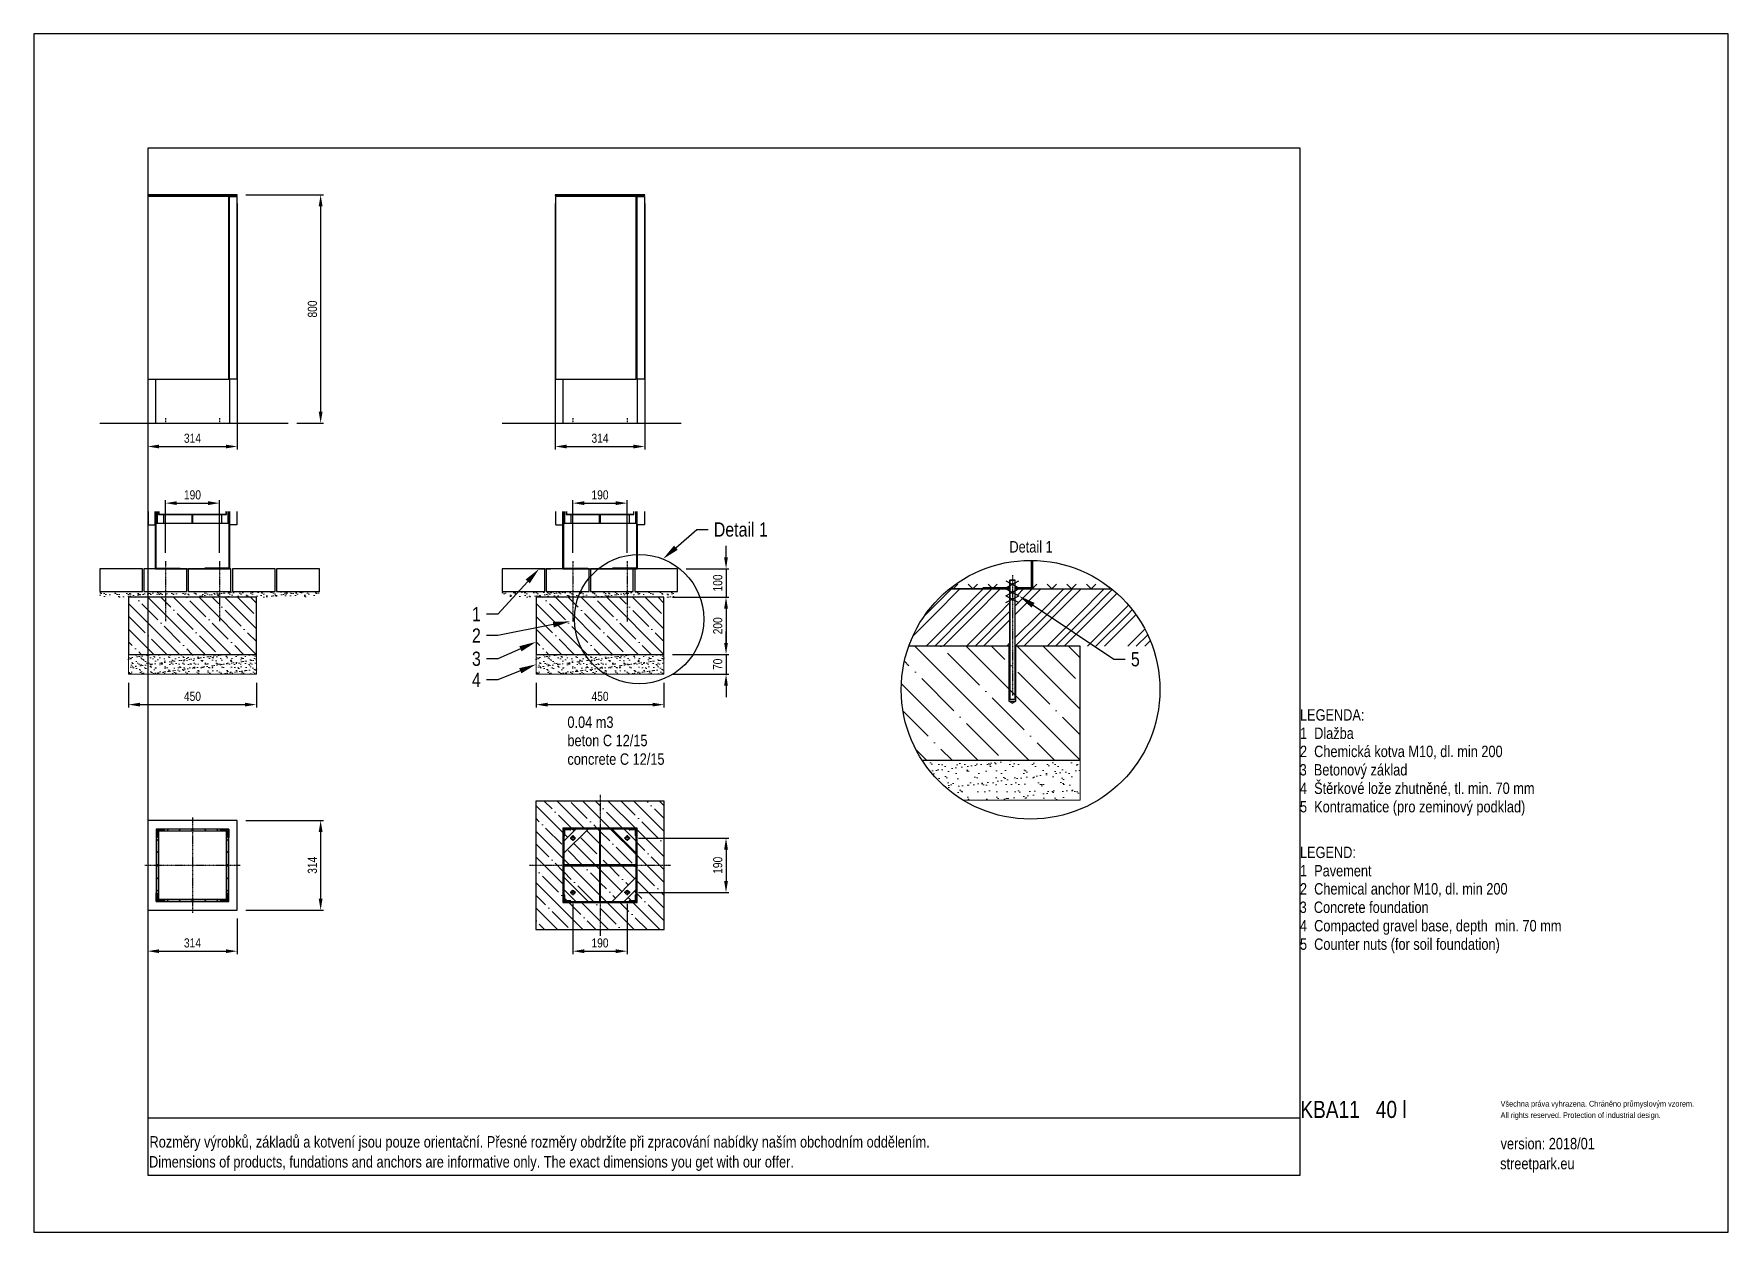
# Model space of a CAD drawing. Header units: millimetres. Extents: x 5064 to 11004, y 3085 to 7285.
import ezdxf
from ezdxf import colors
from ezdxf.entities.mleader import LeaderData, LeaderLine
from ezdxf.lldxf.tags import DXFTag
from ezdxf.math import Vec2, Vec3

# ---------------------------------------------------------------- set-up
doc = ezdxf.new("R2010")
doc.units = ezdxf.units.MM
doc.header["$LTSCALE"] = 0.3
doc.linetypes.add('DashDot', pattern=[15, 9, -3, 0, -3])
doc.layers.add('Nekreslit', color=6, linetype='Continuous', plot=False)
doc.layers.add('SRAFY', color=251, linetype='Continuous', lineweight=13)
doc.styles.add('SEACAD_Arial', font='arial.ttf', dxfattribs={"width": 0.8})
tags = doc.linetypes.add('HIDDEN2', pattern=[4.7625, 3.175, -1.5875]).pattern_tags.tags
tags[6:7] = [DXFTag(74, 4), DXFTag(75, 0), DXFTag(340, '0'), DXFTag(46, 0.0), DXFTag(50, 0.0), DXFTag(44, 0.0), DXFTag(45, 0.0)]
tags[4:5] = [DXFTag(74, 4), DXFTag(75, 0), DXFTag(340, '0'), DXFTag(46, 0.0), DXFTag(50, 0.0), DXFTag(44, 0.0), DXFTag(45, 0.0)]
doc.dimstyles.new('ISO-25', dxfattribs={"dimtxt": 1.6, "dimasz": 2, "dimexe": 0.5, "dimexo": 1.5, "dimtad": 1, "dimdec": 0, "dimtxsty": 'SEACAD_Arial', "dimcen": 2, "dimadec": 0, "dimazin": 0, "dimtfac": 1, "dimtdec": 0, "dimtmove": 0, "dimatfit": 3, "dimfxl": 1, "dimarcsym": 0})

msp = doc.modelspace()

# ---------------------------------------------------------------- texts
at = {"style": 'SEACAD_Arial', "width": 0.8}
for s, height, p in [('0.04 m3', 40, (6935, 4852.7)), ('LEGENDA:', 40, (9503.3, 4878.1)), ('beton C 12/15', 40, (6935, 4788.5)), ('1  Dlažba', 40, (9503.3, 4813.8)), ('concrete C 12/15', 40, (6935, 4723.3)), ('2  Chemická kotva M10, dl. min 200', 40, (9503.3, 4750.3)), ('3  Betonový základ', 40, (9502.2, 4685.8)), ('4  Štěrkové lože zhutněné, tl. min. 70 mm', 40, (9503.3, 4621.1)), ('5  Kontramatice (pro zeminový podklad)', 40, (9503.3, 4556.5)), ('LEGEND:', 40, (9503.3, 4396.4)), ('1  Pavement', 40, (9503.3, 4332.1)), ('2  Chemical anchor M10, dl. min 200', 40, (9503.3, 4268.6)), ('3  Concrete foundation', 40, (9502.2, 4204)), ('4  Compacted gravel base, depth  min. 70 mm', 40, (9503.3, 4139.3)), ('5  Counter nuts (for soil foundation)', 40, (9503.3, 4074.7)), ('KBA11   40 l', 60, (9504.4, 3485.3)), ('Všechna práva vyhrazena. Chráněno průmyslovým vzorem.', 20, (10206.7, 3525.3)), ('All rights reserved. Protection of industrial design.', 20, (10206.7, 3485.3)), ('Rozměry výrobků, základů a kotvení jsou pouze orientační. Přesné rozměry obdržíte při zpracování nabídky naším obchodním oddělením.', 39.9982, (5469.8, 3381.6)), ('version: 2018/01', 40, (10206.7, 3375.5)), ('Dimensions of products, fundations and anchors are informative only. The exact dimensions you get with our offer.', 39.9982, (5468.2, 3311.7)), ('streetpark.eu', 40, (10205.1, 3305.6))]:
    msp.add_text(s, height=height, dxfattribs=at).set_placement(p)
at = {"insert": (8484.7, 5507.4), "char_height": 40, "attachment_point": 1, "style": 'SEACAD_Arial'}
msp.add_mtext_dynamic_manual_height_columns('Detail 1', width=226.121, gutter_width=200, heights=[0], dxfattribs=at)

# ---------------------------------------------------------------- blocks, each defined once
blk = doc.blocks.new('*D135')
at = {"color": 0, "lineweight": -2, "transparency": 16777216}
for p, q in [((6825.3, 5010.5), (6825.3, 4924.1)), ((7273.4, 5010.5), (7273.4, 4924.1)), ((6865.3, 4934.1), (7233.4, 4934.1))]:
    blk.add_line(p, q, dxfattribs=at)
at = {"color": 0, "transparency": 16777216}
for points in [[(6865.3, 4940.8), (6865.3, 4927.5), (6825.3, 4934.1)], [(7233.4, 4940.8), (7233.4, 4927.5), (7273.4, 4934.1)]]:
    blk.add_solid(points, dxfattribs=at)
at = {"layer": 'Defpoints', "color": 0, "transparency": 16777216}
for p in [(6825.3, 5040.5), (7273.4, 5040.5), (7273.4, 4934.1)]:
    blk.add_point(p, dxfattribs=at)
at = {"color": 0, "transparency": 16777216, "insert": (7049.4, 4963), "char_height": 32, "attachment_point": 5, "style": 'SEACAD_Arial'}
blk.add_mtext('450', dxfattribs=at)
blk = doc.blocks.new('*D163')
at = {"color": 0, "lineweight": -2, "transparency": 16777216}
for p, q in [((5525.4, 5466.7), (5525.4, 5650.5)), ((5715.4, 5466.7), (5715.4, 5650.5)), ((5565.4, 5640.5), (5675.4, 5640.5))]:
    blk.add_line(p, q, dxfattribs=at)
at = {"color": 0, "transparency": 16777216}
for points in [[(5565.4, 5647.1), (5565.4, 5633.8), (5525.4, 5640.5)], [(5675.4, 5647.1), (5675.4, 5633.8), (5715.4, 5640.5)]]:
    blk.add_solid(points, dxfattribs=at)
at = {"layer": 'Defpoints', "color": 0, "transparency": 16777216}
for p in [(5715.4, 5640.5), (5525.4, 5436.7), (5715.4, 5436.7)]:
    blk.add_point(p, dxfattribs=at)
at = {"color": 0, "transparency": 16777216, "insert": (5620.4, 5669.3), "char_height": 32, "attachment_point": 5, "style": 'SEACAD_Arial'}
blk.add_mtext('190', dxfattribs=at)
blk = doc.blocks.new('*D165')
at = {"color": 0, "lineweight": -2, "transparency": 16777216}
for p, q in [((6954.3, 5466.8), (6954.3, 5650.5)), ((7144.3, 5466.8), (7144.3, 5650.5)), ((6994.3, 5640.5), (7104.3, 5640.5))]:
    blk.add_line(p, q, dxfattribs=at)
at = {"color": 0, "transparency": 16777216}
for points in [[(6994.3, 5647.1), (6994.3, 5633.8), (6954.3, 5640.5)], [(7104.3, 5647.1), (7104.3, 5633.8), (7144.3, 5640.5)]]:
    blk.add_solid(points, dxfattribs=at)
at = {"layer": 'Defpoints', "color": 0, "transparency": 16777216}
for p in [(7144.3, 5640.5), (6954.3, 5436.8), (7144.3, 5436.8)]:
    blk.add_point(p, dxfattribs=at)
at = {"color": 0, "transparency": 16777216, "insert": (7049.3, 5669.3), "char_height": 32, "attachment_point": 5, "style": 'SEACAD_Arial'}
blk.add_mtext('190', dxfattribs=at)
blk = doc.blocks.new('*D166')
at = {"color": 0, "lineweight": -2, "transparency": 16777216}
for p, q in [((7491.1, 5450.7), (7491.1, 5490.7)), ((7350.8, 5410.7), (7501.1, 5410.7)), ((7491.1, 5410.7), (7491.1, 5310.5)), ((7303.4, 5310.5), (7501.1, 5310.5)), ((7491.1, 5270.5), (7491.1, 5230.5))]:
    blk.add_line(p, q, dxfattribs=at)
at = {"color": 0, "transparency": 16777216}
for points in [[(7484.4, 5450.7), (7497.7, 5450.7), (7491.1, 5410.7)], [(7484.4, 5270.5), (7497.7, 5270.5), (7491.1, 5310.5)]]:
    blk.add_solid(points, dxfattribs=at)
at = {"layer": 'Defpoints', "color": 0, "transparency": 16777216}
for p in [(7320.8, 5410.7), (7273.4, 5310.5), (7491.1, 5310.5)]:
    blk.add_point(p, dxfattribs=at)
at = {"color": 0, "transparency": 16777216, "insert": (7462.2, 5360.6), "char_height": 32, "attachment_point": 5, "rotation": 90, "style": 'SEACAD_Arial'}
blk.add_mtext('100', dxfattribs=at)
blk = doc.blocks.new('*D167')
at = {"color": 0, "lineweight": -2, "transparency": 16777216}
for p, q in [((7303.4, 5310.5), (7501.1, 5310.5)), ((7491.1, 5270.5), (7491.1, 5150.5)), ((7303.4, 5110.5), (7501.1, 5110.5))]:
    blk.add_line(p, q, dxfattribs=at)
at = {"color": 0, "transparency": 16777216}
for points in [[(7484.4, 5270.5), (7497.7, 5270.5), (7491.1, 5310.5)], [(7484.4, 5150.5), (7497.7, 5150.5), (7491.1, 5110.5)]]:
    blk.add_solid(points, dxfattribs=at)
at = {"layer": 'Defpoints', "color": 0, "transparency": 16777216}
for p in [(7273.4, 5310.5), (7273.4, 5110.5), (7491.1, 5110.5)]:
    blk.add_point(p, dxfattribs=at)
at = {"color": 0, "transparency": 16777216, "insert": (7462.2, 5210.5), "char_height": 32, "attachment_point": 5, "rotation": 90, "style": 'SEACAD_Arial'}
blk.add_mtext('200', dxfattribs=at)
blk = doc.blocks.new('*D168')
at = {"color": 0, "lineweight": -2, "transparency": 16777216}
for p, q in [((7491.1, 5150.5), (7491.1, 5190.5)), ((7303.4, 5110.5), (7501.1, 5110.5)), ((7491.1, 5110.5), (7491.1, 5040.5)), ((7303.4, 5040.5), (7501.1, 5040.5)), ((7491.1, 5000.5), (7491.1, 4960.5))]:
    blk.add_line(p, q, dxfattribs=at)
at = {"color": 0, "transparency": 16777216}
for points in [[(7484.4, 5150.5), (7497.7, 5150.5), (7491.1, 5110.5)], [(7484.4, 5000.5), (7497.7, 5000.5), (7491.1, 5040.5)]]:
    blk.add_solid(points, dxfattribs=at)
at = {"layer": 'Defpoints', "color": 0, "transparency": 16777216}
for p in [(7273.4, 5110.5), (7273.4, 5040.5), (7491.1, 5040.5)]:
    blk.add_point(p, dxfattribs=at)
at = {"color": 0, "transparency": 16777216, "insert": (7462.2, 5075.5), "char_height": 32, "attachment_point": 5, "rotation": 90, "style": 'SEACAD_Arial'}
blk.add_mtext('70', dxfattribs=at)
blk = doc.blocks.new('*D173')
at = {"color": 0, "lineweight": -2, "transparency": 16777216}
for p, q in [((5396.4, 5010.6), (5396.4, 4924.2)), ((5844.5, 5010.6), (5844.5, 4924.2)), ((5436.4, 4934.2), (5804.5, 4934.2))]:
    blk.add_line(p, q, dxfattribs=at)
at = {"color": 0, "transparency": 16777216}
for points in [[(5436.4, 4940.9), (5436.4, 4927.6), (5396.4, 4934.2)], [(5804.5, 4940.9), (5804.5, 4927.6), (5844.5, 4934.2)]]:
    blk.add_solid(points, dxfattribs=at)
at = {"layer": 'Defpoints', "color": 0, "transparency": 16777216}
for p in [(5396.4, 5040.6), (5844.5, 5040.6), (5844.5, 4934.2)]:
    blk.add_point(p, dxfattribs=at)
at = {"color": 0, "transparency": 16777216, "insert": (5620.4, 4963.1), "char_height": 32, "attachment_point": 5, "style": 'SEACAD_Arial'}
blk.add_mtext('450', dxfattribs=at)
blk = doc.blocks.new('L 30x30x3')
for p, q in [((30, 0), (0, 0)), ((0, 0), (0, -30)), ((30, -1), (30, 0)), ((0, -30), (1, -30)), ((3, -5), (3, -28)), ((28, -3), (5, -3))]:
    blk.add_line(p, q)
for centre, start, end in [((1, -28), 270, 0), ((5, -5), 90, 180), ((28, -1), 270, 0)]:
    blk.add_arc(centre, 2, start, end)
blk = doc.blocks.new('L 25x25x3')
for p, q in [((25, 0), (0, 0)), ((0, 0), (0, -25)), ((25, -1), (25, 0)), ((0, -25), (1, -25)), ((3, -6.5), (3, -23)), ((23, -3), (6.5, -3))]:
    blk.add_line(p, q)
for centre, radius, start, end in [((1, -23), 2, 270, 0), ((6.5, -6.5), 3.5, 90, 180), ((23, -1), 2, 270, 0)]:
    blk.add_arc(centre, radius, start, end)
blk = doc.blocks.new('*D200')
at = {"color": 0, "lineweight": -2, "transparency": 16777216}
for p, q in [((5463.4, 6689.8), (5463.4, 5829)), ((5777.4, 6690.9), (5777.4, 5829)), ((5503.4, 5839), (5737.4, 5839))]:
    blk.add_line(p, q, dxfattribs=at)
at = {"color": 0, "transparency": 16777216}
for points in [[(5503.4, 5845.6), (5503.4, 5832.3), (5463.4, 5839)], [(5737.4, 5845.6), (5737.4, 5832.3), (5777.4, 5839)]]:
    blk.add_solid(points, dxfattribs=at)
at = {"layer": 'Defpoints', "color": 0, "transparency": 16777216}
for p in [(5463.4, 6719.8), (5777.4, 6720.9), (5777.4, 5839)]:
    blk.add_point(p, dxfattribs=at)
at = {"color": 0, "transparency": 16777216, "insert": (5620.4, 5867.8), "char_height": 32, "attachment_point": 5, "style": 'SEACAD_Arial'}
blk.add_mtext('314', dxfattribs=at)
blk = doc.blocks.new('*D201')
at = {"color": 0, "lineweight": -2, "transparency": 16777216}
for p, q in [((5807.4, 6720.9), (6079.8, 6720.9)), ((6069.8, 6680.9), (6069.8, 5960.9)), ((5986, 5920.9), (6079.8, 5920.9))]:
    blk.add_line(p, q, dxfattribs=at)
at = {"color": 0, "transparency": 16777216}
for points in [[(6063.1, 6680.9), (6076.5, 6680.9), (6069.8, 6720.9)], [(6063.1, 5960.9), (6076.5, 5960.9), (6069.8, 5920.9)]]:
    blk.add_solid(points, dxfattribs=at)
at = {"layer": 'Defpoints', "color": 0, "transparency": 16777216}
for p in [(5777.4, 6720.9), (5956, 5920.9), (6069.8, 5920.9)]:
    blk.add_point(p, dxfattribs=at)
at = {"color": 0, "transparency": 16777216, "insert": (6041, 6320.9), "char_height": 32, "attachment_point": 5, "rotation": 90, "style": 'SEACAD_Arial'}
blk.add_mtext('800', dxfattribs=at)
blk = doc.blocks.new('*D202')
at = {"color": 0, "lineweight": -2, "transparency": 16777216}
for p, q in [((5463.4, 4184.1), (5463.4, 4060)), ((5777.4, 4184.1), (5777.4, 4060)), ((5503.4, 4070), (5737.4, 4070))]:
    blk.add_line(p, q, dxfattribs=at)
at = {"color": 0, "transparency": 16777216}
for points in [[(5503.4, 4076.6), (5503.4, 4063.3), (5463.4, 4070)], [(5737.4, 4076.6), (5737.4, 4063.3), (5777.4, 4070)]]:
    blk.add_solid(points, dxfattribs=at)
at = {"layer": 'Defpoints', "color": 0, "transparency": 16777216}
for p in [(5463.4, 4214.1), (5777.4, 4214.1), (5777.4, 4070)]:
    blk.add_point(p, dxfattribs=at)
at = {"color": 0, "transparency": 16777216, "insert": (5620.4, 4098.8), "char_height": 32, "attachment_point": 5, "style": 'SEACAD_Arial'}
blk.add_mtext('314', dxfattribs=at)
blk = doc.blocks.new('*D203')
at = {"color": 0, "lineweight": -2, "transparency": 16777216}
for p, q in [((5807.4, 4528.1), (6079.8, 4528.1)), ((6069.8, 4488.1), (6069.8, 4254.1)), ((5807.4, 4214.1), (6079.8, 4214.1))]:
    blk.add_line(p, q, dxfattribs=at)
at = {"color": 0, "transparency": 16777216}
for points in [[(6063.1, 4488.1), (6076.5, 4488.1), (6069.8, 4528.1)], [(6063.1, 4254.1), (6076.5, 4254.1), (6069.8, 4214.1)]]:
    blk.add_solid(points, dxfattribs=at)
at = {"layer": 'Defpoints', "color": 0, "transparency": 16777216}
for p in [(5777.4, 4528.1), (5777.4, 4214.1), (6069.8, 4214.1)]:
    blk.add_point(p, dxfattribs=at)
at = {"color": 0, "transparency": 16777216, "insert": (6040.9, 4371.1), "char_height": 32, "attachment_point": 5, "rotation": 90, "style": 'SEACAD_Arial'}
blk.add_mtext('314', dxfattribs=at)
blk = doc.blocks.new('*D204')
at = {"color": 0, "lineweight": -2, "transparency": 16777216}
for p, q in [((6954.2, 4235.9), (6954.2, 4060)), ((7144.5, 4235.9), (7144.5, 4060)), ((6994.2, 4070), (7104.5, 4070))]:
    blk.add_line(p, q, dxfattribs=at)
at = {"color": 0, "transparency": 16777216}
for points in [[(6994.2, 4076.6), (6994.2, 4063.3), (6954.2, 4070)], [(7104.5, 4076.6), (7104.5, 4063.3), (7144.5, 4070)]]:
    blk.add_solid(points, dxfattribs=at)
at = {"layer": 'Defpoints', "color": 0, "transparency": 16777216}
for p in [(6954.2, 4265.9), (7144.5, 4265.9), (7144.5, 4070)]:
    blk.add_point(p, dxfattribs=at)
at = {"color": 0, "transparency": 16777216, "insert": (7049.3, 4098.8), "char_height": 32, "attachment_point": 5, "style": 'SEACAD_Arial'}
blk.add_mtext('190', dxfattribs=at)
blk = doc.blocks.new('*D205')
at = {"color": 0, "lineweight": -2, "transparency": 16777216}
for p, q in [((7184.5, 4466.3), (7501.1, 4466.3)), ((7491.1, 4426.3), (7491.1, 4315.9)), ((7184.5, 4275.9), (7501.1, 4275.9))]:
    blk.add_line(p, q, dxfattribs=at)
at = {"color": 0, "transparency": 16777216}
for points in [[(7484.4, 4426.3), (7497.7, 4426.3), (7491.1, 4466.3)], [(7484.4, 4315.9), (7497.7, 4315.9), (7491.1, 4275.9)]]:
    blk.add_solid(points, dxfattribs=at)
at = {"layer": 'Defpoints', "color": 0, "transparency": 16777216}
for p in [(7154.5, 4466.3), (7154.5, 4275.9), (7491.1, 4275.9)]:
    blk.add_point(p, dxfattribs=at)
at = {"color": 0, "transparency": 16777216, "insert": (7462.2, 4371.1), "char_height": 32, "attachment_point": 5, "rotation": 90, "style": 'SEACAD_Arial'}
blk.add_mtext('190', dxfattribs=at)
blk = doc.blocks.new('*D211')
at = {"color": 0, "lineweight": -2, "transparency": 16777216}
for p, q in [((6892.3, 6690.9), (6892.3, 5829)), ((7206.3, 6690.9), (7206.3, 5829)), ((6932.3, 5839), (7166.3, 5839))]:
    blk.add_line(p, q, dxfattribs=at)
at = {"color": 0, "transparency": 16777216}
for points in [[(6932.3, 5845.6), (6932.3, 5832.3), (6892.3, 5839)], [(7166.3, 5845.6), (7166.3, 5832.3), (7206.3, 5839)]]:
    blk.add_solid(points, dxfattribs=at)
at = {"layer": 'Defpoints', "color": 0, "transparency": 16777216}
for p in [(6892.3, 6720.9), (7206.3, 6720.9), (7206.3, 5839)]:
    blk.add_point(p, dxfattribs=at)
at = {"color": 0, "transparency": 16777216, "insert": (7049.3, 5867.8), "char_height": 32, "attachment_point": 5, "style": 'SEACAD_Arial'}
blk.add_mtext('314', dxfattribs=at)

# ---------------------------------------------------------------- dimensions: what is measured, and where the dimension line sits
for base, p1, p2, picture, middle in [((5777.4, 5839), (5463.4, 6719.8), (5777.4, 6720.9), '*D200', (5620.4, 5867.8)), ((7206.3, 5839), (6892.3, 6720.9), (7206.3, 6720.9), '*D211', (7049.3, 5867.8)), ((5715.4, 5640.5), (5525.4, 5436.7), (5715.4, 5436.7), '*D163', (5620.4, 5669.3)), ((7144.3, 5640.5), (6954.3, 5436.8), (7144.3, 5436.8), '*D165', (7049.3, 5669.3)), ((7144.5, 4070), (6954.2, 4265.9), (7144.5, 4265.9), '*D204', (7049.3, 4098.8)), ((5777.4, 4070), (5463.4, 4214.1), (5777.4, 4214.1), '*D202', (5620.4, 4098.8))]:
    dim = msp.add_linear_dim(base=base, p1=p1, p2=p2, dimstyle='ISO-25')
    dim.commit()
    dim.dimension.update_dxf_attribs({"geometry": picture, "text_midpoint": middle})
for base, p1, p2, picture, middle in [((6069.8, 5920.9), (5777.4, 6720.9), (5956, 5920.9), '*D201', (6041, 6320.9)), ((7491.1, 5310.5), (7320.8, 5410.7), (7273.4, 5310.5), '*D166', (7462.2, 5360.6)), ((7491.1, 5110.5), (7273.4, 5310.5), (7273.4, 5110.5), '*D167', (7462.2, 5210.5)), ((7491.1, 5040.5), (7273.4, 5110.5), (7273.4, 5040.5), '*D168', (7462.2, 5075.5)), ((6069.8, 4214.1), (5777.4, 4528.1), (5777.4, 4214.1), '*D203', (6040.9, 4371.1)), ((7491.1, 4275.9), (7154.5, 4466.3), (7154.5, 4275.9), '*D205', (7462.2, 4371.1))]:
    dim = msp.add_linear_dim(base=base, p1=p1, p2=p2, angle=90, dimstyle='ISO-25')
    dim.commit()
    dim.dimension.update_dxf_attribs({"geometry": picture, "text_midpoint": middle})
for base, p1, p2, picture, middle in [((5844.5, 4934.2), (5396.4, 5040.6), (5844.5, 5040.6), '*D173', (5620.4, 4963.1)), ((7273.4, 4934.1), (6825.3, 5040.5), (7273.4, 5040.5), '*D135', (7049.4, 4963))]:
    dim = msp.add_linear_dim(base=base, p1=p1, p2=p2, dimstyle='ISO-25', override={"dimscale": 0, "dimrnd": 10, "dimtix": 0, "dimtofl": 1, "dimtmove": 0, "dimatfit": 3})
    dim.commit()
    dim.dimension.update_dxf_attribs({"geometry": picture, "text_midpoint": middle})

# ---------------------------------------------------------------- hatches: boundary and pattern name
at = {"layer": 'SRAFY'}
h = msp.add_hatch(dxfattribs=at)
h.set_pattern_fill('ANGLE', color=256, scale=7, angle=45)
h.set_pattern_definition([(45, (1372.663, 3127.9), (-34.574, 34.574), [35.56, -13.335]), (135, (1372.663, 3127.9), (-34.574, -34.574), [35.56, -13.335])])
edge = h.paths.add_edge_path()
edge.add_line((8820.6, 5356.8), (8565.1, 5356.8))
edge.add_arc((-193086.9, 5352.5), 201652, -0.003622, 0.001208, ccw=False)
edge.add_line((8565.1, 5339.8), (8843.2, 5339.8))
edge.add_arc((8558.9, 4986.4), 453.5, 51.18498, 54.75198)
edge = h.paths.add_edge_path()
edge.add_line((8472.6, 5354.4), (8472.6, 5356.8))
edge.add_line((8472.6, 5356.8), (8297.2, 5356.8))
edge.add_arc((8558.9, 4986.4), 453.5, 125.24802, 128.81502)
edge.add_line((8274.7, 5339.8), (8391.4, 5339.8))
edge.add_line((8391.4, 5339.8), (8391.4, 5343.8))
edge.add_line((8391.4, 5343.8), (8472.6, 5343.8))
edge.add_line((8472.6, 5343.8), (8472.6, 5354.4))
h = msp.add_hatch(dxfattribs=at)
h.set_pattern_fill('ANSI31', color=256)
h.paths.add_polyline_path([(8565.1, 5439.9, 0.002205), (8561.1, 5439.9), (8561.1, 5339.8), (8565.1, 5339.8)])
h = msp.add_hatch(dxfattribs=at)
h.set_pattern_fill('AR-SAND', color=256, scale=0.5)
h.paths.add_polyline_path([(5464.4, 5330.7), (5295.4, 5330.7), (5295.4, 5310.8), (5430.4, 5310.8), (5464.4, 5310.8)])
h.paths.add_polyline_path([(5514.4, 5330.7), (5464.4, 5330.7), (5464.4, 5310.8), (5514.4, 5310.7)])
h.paths.add_polyline_path([(5794.4, 5330.7), (5514.4, 5330.7), (5514.4, 5310.7), (5794.4, 5310.5)])
h.paths.add_polyline_path([(6065.4, 5330.7), (5794.4, 5330.7), (5794.4, 5310.5), (5878.5, 5310.5), (6065.4, 5310.5)])
h = msp.add_hatch(dxfattribs=at)
h.set_pattern_fill('ANSI35', color=256, scale=10, angle=90)
h.set_pattern_definition([(135, (-1258.534, 0.097), (-44.9013, -44.9013), []), (135, (-1258.534, 45), (-44.9013, -44.9013), [79.375, -15.875, 0, -15.875])])
h.paths.add_polyline_path([(5844.5, 5310.6), (5396.4, 5310.9), (5396.4, 5110.5), (5844.5, 5110.5)])
h = msp.add_hatch(dxfattribs=at)
h.set_pattern_fill('AR-SAND', color=256, scale=0.5)
h.set_pattern_definition([(37.5, (170.387, 0), (-0.800016, 24.47066), [0, -19.304, 0, -21.59, 0, -20.6375]), (7.5, (170.387, 0), (22.47616, 35.84126), [0, -10.414, 0, -17.399, 0, -6.6675]), (327.5, (154.766, 0), (39.54962, 0.07186), [0, -6.35, 0, -22.86, 0, -29.845]), (317.5, (154.766, 0), (38.17782, 11.14647), [0, -3.175, 0, -14.986, 0, -17.145])])
h.paths.add_polyline_path([(6763.6, 5330.7), (6705.8, 5330.7), (6705.8, 5310.8), (6745.4, 5310.8)])
h.paths.add_polyline_path([(6944.3, 5330.7), (6763.6, 5330.7), (6745.4, 5310.8), (6825.3, 5310.8), (6944.3, 5310.7)])
h.paths.add_polyline_path([(7154.3, 5330.7), (6944.3, 5330.7), (6944.3, 5310.7), (7154.3, 5310.5)])
h.paths.add_polyline_path([(7320.8, 5330.7), (7154.3, 5330.7), (7154.3, 5310.5), (7273.4, 5310.5), (7320.8, 5310.5)])
h = msp.add_hatch(dxfattribs=at)
h.set_pattern_fill('ANSI35', color=256, scale=10, angle=90)
h.set_pattern_definition([(135, (170.387, 0), (-44.9013, -44.9013), []), (135, (170.387, 44.9), (-44.9013, -44.9013), [79.375, -15.875, 0, -15.875])])
h.paths.add_polyline_path([(7273.4, 5310.5), (6825.3, 5310.8), (6825.3, 5110.5), (7273.4, 5110.5)])
h = msp.add_hatch(dxfattribs=at)
h.set_pattern_fill('GOST_GROUND', color=256, scale=10)
h.set_pattern_definition([(45, (1372.66, 3127.9), (141.4214, -9e-15), [200]), (45, (1402.66, 3127.9), (141.4214, -9e-15), [200]), (45, (1432.66, 3127.9), (141.4214, -9e-15), [200])])
h.paths.add_polyline_path([(8485.1, 5306.8), (8472.6, 5313.4), (8485.1, 5320.1), (8485.1, 5339.7), (8274.6, 5339.7, 0.138009), (8132.1, 5139.6), (8485.1, 5139.4)])
h.paths.add_polyline_path([(8843.2, 5339.7), (8505.1, 5339.7), (8505.1, 5320.1), (8517.6, 5313.4), (8505.1, 5306.8), (8505.1, 5139.4), (8733.2, 5139.2), (8985.9, 5139.2, 0.138278)])
h = msp.add_hatch(dxfattribs=at)
h.set_pattern_fill('ANSI31', color=256)
h.paths.add_polyline_path([(8481.1, 5343.8), (8391.4, 5343.8), (8391.4, 5339.8), (8481.1, 5339.8)])
h.paths.add_polyline_path([(8561.1, 5343.8), (8509.1, 5343.8), (8509.1, 5339.8), (8561.1, 5339.8)])
h = msp.add_hatch(dxfattribs=at)
h.set_pattern_fill('AR-SAND', color=256, scale=0.5)
h.set_pattern_definition([(37.5, (6.963, -149.535), (-0.800016, 24.47066), [0, -19.304, 0, -21.59, 0, -20.6375]), (7.5, (6.963, -149.535), (22.47616, 35.84126), [0, -10.414, 0, -17.399, 0, -6.6675]), (327.5, (-8.658, -149.535), (39.54962, 0.07186), [0, -6.35, 0, -22.86, 0, -29.845]), (317.5, (-8.658, -149.535), (38.17782, 11.14647), [0, -3.175, 0, -14.986, 0, -17.145])])
h.paths.add_polyline_path([(5844.5, 5040.6), (5844.5, 5110.6), (5396.4, 5110.6), (5396.4, 5040.6)])
h = msp.add_hatch(dxfattribs=at)
h.set_pattern_fill('AR-SAND', color=256, scale=0.5)
h.set_pattern_definition([(37.5, (1435.883, -149.632), (-0.800016, 24.47066), [0, -19.304, 0, -21.59, 0, -20.6375]), (7.5, (1435.883, -149.632), (22.47616, 35.84126), [0, -10.414, 0, -17.399, 0, -6.6675]), (327.5, (1420.262, -149.632), (39.54962, 0.07186), [0, -6.35, 0, -22.86, 0, -29.845]), (317.5, (1420.262, -149.632), (38.17782, 11.14647), [0, -3.175, 0, -14.986, 0, -17.145])])
h.paths.add_polyline_path([(7273.4, 5040.5), (7273.4, 5110.5), (6825.3, 5110.5), (6825.3, 5040.5)])
h = msp.add_hatch(dxfattribs=at)
h.set_pattern_fill('ANSI35', color=256, scale=20, angle=90)
h.set_pattern_definition([(135, (-5472.8, -5481.73), (-89.8026, -89.8026), []), (135, (-5472.8, -5391.92), (-89.8026, -89.8026), [158.75, -31.75, 0, -31.75])])
edge = h.paths.add_edge_path()
edge.add_arc((8558.9, 4986.4), 453.5, 160.25313, 213.03807)
edge.add_line((8178.7, 4739.2), (8733.2, 4739.2))
edge.add_line((8733.2, 4739.2), (8733.2, 5139.2))
edge.add_line((8733.2, 5139.2), (8132.1, 5139.6))
h = msp.add_hatch(dxfattribs=at)
h.set_pattern_fill('AR-SAND', color=256)
h.set_pattern_definition([(37.5, (-5813.58, 815.907), (-1.60003, 48.94132), [0, -38.608, 0, -43.18, 0, -41.275]), (7.5, (-5813.58, 815.91), (44.95233, 71.6825), [0, -20.828, 0, -34.798, 0, -13.335]), (327.5, (-5844.82, 815.907), (79.09924, 0.14372), [0, -12.7, 0, -45.72, 0, -59.69]), (317.5, (-5844.82, 815.91), (76.35565, 22.29293), [0, -6.35, 0, -29.972, 0, -34.29])])
h.paths.add_polyline_path([(8733.2, 4739.2), (8178.7, 4739.2, 0.112104), (8322.8, 4599.2), (8733.2, 4599.2)])
h = msp.add_hatch(dxfattribs=at)
h.set_pattern_fill('ANSI35', color=256, scale=10, angle=90)
h.paths.add_polyline_path([(7274.3, 4596.1), (7049.3, 4596.1), (7049.3, 4501.1), (7179.3, 4501.1), (7179.3, 4371.1), (7274.3, 4371.1)])
h.paths.add_polyline_path([(7049.3, 4596.1), (6824.3, 4596.1), (6824.3, 4371.1), (6919.3, 4371.1), (6919.3, 4501.1), (7049.3, 4501.1)])
h.paths.add_polyline_path([(6919.3, 4371.1), (6824.3, 4371.1), (6824.3, 4146.1), (7049.3, 4146.1), (7049.3, 4241.1), (6919.3, 4241.1)])
h.paths.add_polyline_path([(7274.3, 4371.1), (7179.3, 4371.1), (7179.3, 4241.1), (7049.3, 4241.1), (7049.3, 4146.1), (7274.3, 4146.1)])
h.paths.add_polyline_path([(7173.3, 4267.1, -0.414214), (7175.3, 4269.1), (7176.3, 4269.1), (7176.3, 4286.5), (7133.9, 4244.1), (7151.3, 4244.1), (7151.3, 4245.1, -0.414214), (7153.3, 4247.1), (7169.8, 4247.1, 0.414214), (7173.3, 4250.6)], flags=16)
h.paths.add_polyline_path([(7176.3, 4328.9), (7176.3, 4369.1), (7051.3, 4369.1), (7051.3, 4244.1), (7091.5, 4244.1)], flags=17)
h.paths.add_polyline_path([(7176.3, 4413.2), (7091.5, 4498.1), (7051.3, 4498.1), (7051.3, 4373.1), (7176.3, 4373.1)], flags=17)
h.paths.add_polyline_path([(7047.3, 4498.1), (7007.2, 4498.1), (6922.3, 4413.2), (6922.3, 4373.1), (7047.3, 4373.1)], flags=17)
h.paths.add_polyline_path([(7047.3, 4369.1), (6922.3, 4369.1), (6922.3, 4328.9), (7007.2, 4244.1), (7047.3, 4244.1)], flags=17)
h.paths.add_polyline_path([(7173.3, 4491.6, 0.414214), (7169.8, 4495.1), (7153.3, 4495.1, -0.414214), (7151.3, 4497.1), (7151.3, 4498.1), (7133.9, 4498.1), (7176.3, 4455.7), (7176.3, 4473.1), (7175.3, 4473.1, -0.414214), (7173.3, 4475.1)], flags=16)
h.paths.add_polyline_path([(6922.3, 4286.5), (6922.3, 4269.1), (6923.3, 4269.1, -0.414214), (6925.3, 4267.1), (6925.3, 4250.6, 0.414214), (6928.8, 4247.1), (6945.3, 4247.1, -0.414214), (6947.3, 4245.1), (6947.3, 4244.1), (6964.8, 4244.1)], flags=16)
h.paths.add_polyline_path([(6964.8, 4498.1), (6947.3, 4498.1), (6947.3, 4497.1, -0.414214), (6945.3, 4495.1), (6928.8, 4495.1, 0.414214), (6925.3, 4491.6), (6925.3, 4475.1, -0.414214), (6923.3, 4473.1), (6922.3, 4473.1), (6922.3, 4455.7)], flags=16)

# ---------------------------------------------------------------- linework, layer by layer
for p, q in [((5490.4, 6714.9), (5490.4, 6717.9)), ((5750.4, 6714.9), (5750.4, 6717.9)), ((6919.3, 6714.9), (6919.3, 6717.9)), ((7179.3, 6714.9), (7179.3, 6717.9)), ((5747.4, 6680.9), (5750.4, 6680.9)), ((7176.3, 6680.9), (7179.3, 6680.9)), ((5490.4, 6074.9), (5490.4, 5920.9)), ((5750.4, 6110.9), (5747.4, 6110.9)), ((5750.4, 6110.9), (5747.4, 6110.9)), ((5750.4, 6074.9), (5750.4, 5920.9)), ((6919.3, 6074.9), (6919.3, 5920.9)), ((7179.3, 6110.9), (7176.3, 6110.9)), ((7179.3, 6110.9), (7176.3, 6110.9)), ((7179.3, 6074.9), (7179.3, 5920.9)), ((5490.4, 5920.9), (5750.4, 5920.9)), ((6836.3, 5920.9), (6876.3, 5920.9)), ((6919.3, 5920.9), (7179.3, 5920.9)), ((5496.4, 5610.7), (5496.4, 5570.7)), ((5722.4, 5600.7), (5518.4, 5600.7)), ((5607.4, 5600.7), (5604.4, 5600.7)), ((5727.4, 5600.7), (5724.4, 5600.7)), ((5744.4, 5610.7), (5744.4, 5570.7)), ((5750.4, 5600.7), (5747.4, 5600.7)), ((6925.3, 5610.7), (6925.3, 5570.7)), ((7151.3, 5600.7), (6947.3, 5600.7)), ((7036.3, 5600.7), (7033.3, 5600.7)), ((7156.3, 5600.7), (7153.3, 5600.7)), ((7173.3, 5610.7), (7173.3, 5570.7)), ((7179.3, 5600.7), (7176.3, 5600.7)), ((5490.4, 5564.7), (5490.4, 5410.7)), ((5490.4, 5564.7), (5490.4, 5410.7)), ((5492.4, 5570.7), (5747.4, 5570.7)), ((5750.4, 5564.7), (5750.4, 5410.7)), ((6919.3, 5564.7), (6919.3, 5410.7)), ((6919.3, 5564.7), (6919.3, 5410.7)), ((6919.3, 5564.7), (6919.3, 5410.7)), ((6921.3, 5570.7), (7176.3, 5570.7)), ((7179.3, 5564.7), (7179.3, 5410.7)), ((7179.3, 5564.7), (7179.3, 5410.7)), ((6836.3, 5410.7), (6876.3, 5410.7)), ((6919.3, 5410.7), (7179.3, 5410.7)), ((6919.3, 5410.7), (7179.3, 5410.7)), ((6919.3, 5410.7), (7179.3, 5410.7)), ((8565.1, 5439.7), (8565.1, 5339.8)), ((8472.6, 5367.8), (8517.6, 5343.8)), ((8472.6, 5343.8), (8517.6, 5367.8)), ((8486.7, 5371.4), (8503.5, 5371.4)), ((5295.4, 5330.7), (5437.4, 5330.7)), ((8274.7, 5339.8), (8485.1, 5339.8)), ((8471.1, 5339.8), (8485.1, 5339.8)), ((8472.6, 5339.8), (8517.6, 5315.8)), ((8472.6, 5315.8), (8517.6, 5339.8)), ((8472.6, 5315.8), (8517.6, 5291.8)), ((8472.6, 5291.8), (8517.6, 5315.8)), ((8481.1, 5343.8), (8481.1, 5339.8)), ((8505.1, 5339.8), (8559.1, 5339.8)), ((8509.1, 5343.8), (8509.1, 5339.8)), ((8561.1, 5343.8), (8561.1, 5339.8)), ((8565.1, 5339.8), (8843.2, 5339.8)), ((5493.4, 4455.7), (5500.4, 4462.7)), ((5528.8, 4491.1), (5535.8, 4498.1)), ((5571.3, 4491.1), (5578.3, 4498.1)), ((5662.6, 4498.1), (5669.6, 4491.1)), ((5705, 4498.1), (5712, 4491.1)), ((5740.4, 4462.7), (5747.4, 4455.7)), ((6922.3, 4455.7), (6964.8, 4498.1)), ((6922.3, 4413.2), (7007.2, 4498.1)), ((7091.5, 4498.1), (7176.3, 4413.2)), ((7133.9, 4498.1), (7176.3, 4455.7)), ((5493.4, 4413.2), (5500.4, 4420.2)), ((5740.4, 4420.2), (5747.4, 4413.2)), ((5500.4, 4321.9), (5493.4, 4328.9)), ((5500.4, 4279.5), (5493.4, 4286.5)), ((5747.4, 4328.9), (5740.4, 4321.9)), ((5747.4, 4286.5), (5740.4, 4279.5)), ((7007.2, 4244.1), (6922.3, 4328.9)), ((6964.8, 4244.1), (6922.3, 4286.5)), ((7176.3, 4328.9), (7091.5, 4244.1)), ((7176.3, 4286.5), (7133.9, 4244.1)), ((5535.8, 4244.1), (5528.8, 4251.1)), ((5578.3, 4244.1), (5571.3, 4251.1)), ((5669.6, 4251.1), (5662.6, 4244.1)), ((5712, 4251.1), (5705, 4244.1))]:
    msp.add_line(p, q)
at = {"color": 7, "linetype": 'Continuous'}
for p, q in [((5295.4, 5920.9), (5956, 5920.9)), ((6705.8, 5920.9), (7334.1, 5920.9)), ((5464.4, 5610.7), (5464.4, 5466.7)), ((5445.4, 5410.7), (5295.4, 5410.7)), ((5295.4, 5410.7), (5295.4, 5330.7)), ((5445.4, 5330.7), (5445.4, 5410.7)), ((5600.4, 5410.7), (5450.4, 5410.7)), ((5450.4, 5410.7), (5450.4, 5330.7)), ((5600.4, 5330.7), (5600.4, 5410.7)), ((5755.4, 5410.7), (5605.4, 5410.7)), ((5605.4, 5410.7), (5605.4, 5330.7)), ((5755.4, 5330.7), (5755.4, 5410.7)), ((5910.4, 5410.7), (5760.4, 5410.7)), ((5760.4, 5410.7), (5760.4, 5330.7)), ((5910.4, 5330.7), (5910.4, 5410.7)), ((6065.4, 5410.7), (5915.4, 5410.7)), ((5915.4, 5410.7), (5915.4, 5330.7)), ((6065.4, 5330.7), (6065.4, 5410.7)), ((6855.8, 5410.7), (6705.8, 5410.7)), ((6705.8, 5410.7), (6705.8, 5330.7)), ((6855.8, 5330.7), (6855.8, 5410.7)), ((7010.8, 5410.7), (6860.8, 5410.7)), ((6860.8, 5410.7), (6860.8, 5330.7)), ((7010.8, 5330.7), (7010.8, 5410.7)), ((7165.8, 5410.7), (7015.8, 5410.7)), ((7015.8, 5410.7), (7015.8, 5330.7)), ((7165.8, 5330.7), (7165.8, 5410.7)), ((7320.8, 5410.7), (7170.8, 5410.7)), ((7170.8, 5410.7), (7170.8, 5330.7)), ((7320.8, 5330.7), (7320.8, 5410.7)), ((8485.1, 5369.8), (8485.1, 4953.7)), ((8505.1, 4953.7), (8505.1, 5369.8)), ((5295.4, 5330.7), (5445.4, 5330.7)), ((5450.4, 5330.7), (5600.4, 5330.7)), ((5605.4, 5330.7), (5755.4, 5330.7)), ((5760.4, 5330.7), (5910.4, 5330.7)), ((5915.4, 5330.7), (6065.4, 5330.7)), ((6705.8, 5330.7), (6855.8, 5330.7)), ((6860.8, 5330.7), (7010.8, 5330.7)), ((7015.8, 5330.7), (7165.8, 5330.7)), ((7170.8, 5330.7), (7320.8, 5330.7)), ((8485.1, 5339.8), (8274.7, 5339.8))]:
    msp.add_line(p, q, dxfattribs=at)
at = {"color": 0, "linetype": 'DashDot', "ltscale": 0.1}
for p, q in [((5525.4, 5937.9), (5525.4, 5917.9)), ((5715.4, 5937.9), (5715.4, 5917.9)), ((6954.3, 5937.9), (6954.3, 5917.9)), ((7144.3, 5937.9), (7144.3, 5917.9)), ((6964.2, 4466.3), (6944.2, 4466.3)), ((6954.2, 4476.3), (6954.2, 4456.3)), ((7154.5, 4466.3), (7134.5, 4466.3)), ((7144.5, 4476.3), (7144.5, 4456.3)), ((6954.2, 4285.9), (6954.2, 4265.9)), ((7144.5, 4285.9), (7144.5, 4265.9)), ((6964.2, 4275.9), (6944.2, 4275.9)), ((7154.5, 4275.9), (7134.5, 4275.9))]:
    msp.add_line(p, q, dxfattribs=at)
at = {"lineweight": 15}
for p, q in [((6836.3, 5920.9), (6886.3, 5920.9)), ((6836.3, 5410.7), (6886.3, 5410.7)), ((8486.7, 5371.4), (8486.7, 4952.1)), ((8503.5, 4952.1), (8503.5, 5371.4))]:
    msp.add_line(p, q, dxfattribs=at)
at = {"linetype": 'DashDot', "lineweight": 30}
for p, q in [((5525.4, 5436.7), (5525.4, 5226.1)), ((5715.4, 5436.7), (5715.4, 5226.1)), ((6954.3, 5436.8), (6954.3, 5226.1)), ((7144.3, 5436.8), (7144.3, 5226.1)), ((8495.1, 5387.8), (8495.1, 4966.5))]:
    msp.add_line(p, q, dxfattribs=at)
at = {"color": 7, "linetype": 'HIDDEN2'}
for p, q in [((8486.7, 5371.4), (8485.1, 5369.8)), ((8505.1, 5369.8), (8485.1, 5369.8)), ((8505.1, 5369.8), (8503.5, 5371.4)), ((8485.1, 4953.7), (8505.1, 4953.7)), ((8485.1, 4953.7), (8486.7, 4952.1)), ((8495.1, 4952.1), (8486.7, 4952.1)), ((8503.5, 4952.1), (8495.1, 4952.1)), ((8503.5, 4952.1), (8505.1, 4953.7))]:
    msp.add_line(p, q, dxfattribs=at)
at = {"linetype": 'HIDDEN2'}
for p, q in [((8483.1, 5139.4), (8483.1, 4946.1)), ((8507.1, 4946.1), (8507.1, 5139.4))]:
    msp.add_line(p, q, dxfattribs=at)
at = {"color": 7, "linetype": 'HIDDEN2', "ltscale": 0.2}
msp.add_line((8483.1, 4946.1), (8507.1, 4946.1), dxfattribs=at)
at = {"linetype": 'HIDDEN2', "ltscale": 0.2}
for p in [(8483.1, 4946.1), (8507.1, 4946.1)]:
    msp.add_line(p, (8495.1, 4939.2), dxfattribs=at)
at = {"linetype": 'DashDot'}
for p, q in [((7049.3, 4618.1), (7049.3, 4124.1)), ((5620.4, 4538.1), (5620.4, 4204.1)), ((5453.4, 4371.1), (5787.4, 4371.1)), ((6802.3, 4371.1), (7296.3, 4371.1))]:
    msp.add_line(p, q, dxfattribs=at)
for points in [[(5465.4, 6717.9), (5775.4, 6717.9, 0.413434), (5777.4, 6719.9), (5777.4, 6720.9), (5463.4, 6720.9), (5463.4, 6719.8, 0.400748)], [(6894.3, 6717.9), (7204.3, 6717.9, 0.413434), (7206.3, 6719.9), (7206.3, 6720.9), (6892.3, 6720.9), (6892.3, 6719.8, 0.400748)]]:
    msp.add_lwpolyline(points, format="xyb", close=True)
for points in [[(5464.4, 6074.9), (5747.4, 6074.9), (5747.4, 6714.9), (5464.4, 6714.9)], [(5776.4, 6074.9), (5750.4, 6074.9), (5750.4, 6714.9), (5776.4, 6714.9)], [(6893.3, 6074.9), (7176.3, 6074.9), (7176.3, 6714.9), (6893.3, 6714.9)], [(7205.3, 6074.9), (7179.3, 6074.9), (7179.3, 6714.9), (7205.3, 6714.9)], [(5492.4, 5410.7), (5490.4, 5410.7), (5490.4, 5600.7), (5492.4, 5600.7)], [(5621.9, 5570.7), (5621.9, 5600.7), (5617.9, 5600.7), (5617.9, 5570.7)], [(5748.4, 5410.7), (5750.4, 5410.7), (5750.4, 5600.7), (5748.4, 5600.7)], [(6921.3, 5410.7), (6919.3, 5410.7), (6919.3, 5600.7), (6921.3, 5600.7)], [(7050.8, 5570.7), (7050.8, 5600.7), (7046.8, 5600.7), (7046.8, 5570.7)], [(7177.3, 5410.7), (7179.3, 5410.7), (7179.3, 5600.7), (7177.3, 5600.7)], [(5577.3, 5410.7), (5492.4, 5410.7), (5492.4, 5412.7), (5577.3, 5412.7)], [(5663.6, 5410.7), (5748.4, 5410.7), (5748.4, 5412.7), (5663.6, 5412.7)], [(7006.2, 5410.7), (6921.3, 5410.7), (6921.3, 5412.7), (7006.2, 5412.7)], [(7092.5, 5410.7), (7177.3, 5410.7), (7177.3, 5412.7), (7092.5, 5412.7)], [(5396.4, 5110.5), (5844.5, 5110.5), (5844.5, 5310.6), (5396.4, 5310.9)], [(6825.3, 5110.5), (7273.4, 5110.5), (7273.4, 5310.5), (6825.3, 5310.8)], [(6824.3, 4146.1), (7274.3, 4146.1), (7274.3, 4596.1), (6824.3, 4596.1)], [(5463.4, 4214.1), (5777.4, 4214.1), (5777.4, 4528.1), (5463.4, 4528.1)], [(5493.4, 4244.1), (5747.4, 4244.1), (5747.4, 4498.1), (5493.4, 4498.1)], [(5500.4, 4251.1), (5740.4, 4251.1), (5740.4, 4491.1), (5500.4, 4491.1)], [(5501.4, 4252.1), (5739.4, 4252.1), (5739.4, 4490.1), (5501.4, 4490.1)], [(6919.3, 4241.1), (7179.3, 4241.1), (7179.3, 4501.1), (6919.3, 4501.1)], [(6922.3, 4244.1), (7176.3, 4244.1), (7176.3, 4498.1), (6922.3, 4498.1)], [(7047.3, 4244.1), (7051.3, 4244.1), (7051.3, 4498.1), (7047.3, 4498.1)]]:
    msp.add_lwpolyline(points, close=True)
for points in [[(5464.4, 5610.7), (5464.4, 5564.7), (5490.4, 5564.7), (5490.4, 5610.7)], [(5465.4, 5610.7), (5465.4, 5564.7), (5489.4, 5564.7), (5489.4, 5610.7)], [(5493.4, 5600.7), (5490.4, 5600.7), (5490.4, 5410.7), (5750.4, 5410.7), (5750.4, 5600.7), (5747.4, 5600.7)], [(5493.4, 5600.7), (5493.4, 5610.7)], [(5493.4, 5570.7), (5493.4, 5610.7)], [(5501.4, 5610.7), (5501.4, 5600.7), (5739.4, 5600.7), (5739.4, 5610.7)], [(5502.4, 5610.7), (5502.4, 5601.7), (5738.4, 5601.7), (5738.4, 5610.7)], [(5518.4, 5600.7), (5518.4, 5570.7)], [(5722.4, 5600.7), (5722.4, 5570.7)], [(5747.4, 5570.7), (5747.4, 5610.7)], [(5776.4, 5610.7), (5776.4, 5564.7), (5750.4, 5564.7), (5750.4, 5610.7)], [(5775.4, 5610.7), (5775.4, 5564.7), (5751.4, 5564.7), (5751.4, 5610.7)], [(6922.3, 5600.7), (6919.3, 5600.7), (6919.3, 5410.7), (7179.3, 5410.7), (7179.3, 5600.7), (7176.3, 5600.7)], [(6922.3, 5600.7), (6922.3, 5610.7)], [(6922.3, 5570.7), (6922.3, 5610.7)], [(6930.3, 5610.7), (6930.3, 5600.7), (7168.3, 5600.7), (7168.3, 5610.7)], [(6931.3, 5610.7), (6931.3, 5601.7), (7167.3, 5601.7), (7167.3, 5610.7)], [(6947.3, 5600.7), (6947.3, 5570.7)], [(7151.3, 5600.7), (7151.3, 5570.7)], [(7176.3, 5570.7), (7176.3, 5610.7)], [(8561.1, 5439.9), (8561.1, 5339.8), (8565.1, 5339.8), (8565.1, 5439.9)], [(8485.1, 5343.8), (8391.4, 5343.8), (8391.4, 5339.8)], [(8391.4, 5339.8), (8485.1, 5339.8)], [(8505.1, 5339.8), (8561.1, 5339.8), (8561.1, 5343.8), (8505.1, 5343.8)], [(8485.1, 5139.4), (8132.1, 5139.6)], [(8178.7, 4739.2), (8733.2, 4739.2), (8733.2, 5139.2), (8505.1, 5139.4)], [(5622.4, 4491.1), (5622.4, 4498.1), (5618.4, 4498.1), (5618.4, 4491.1)], [(5500.4, 4373.1), (5493.4, 4373.1), (5493.4, 4369.1), (5500.4, 4369.1)], [(5740.4, 4369.1), (5747.4, 4369.1), (5747.4, 4373.1), (5740.4, 4373.1)], [(7047.3, 4373.1), (6922.3, 4373.1), (6922.3, 4369.1), (7047.3, 4369.1)], [(7051.3, 4369.1), (7176.3, 4369.1), (7176.3, 4373.1), (7051.3, 4373.1)], [(5618.4, 4251.1), (5618.4, 4244.1), (5622.4, 4244.1), (5622.4, 4251.1)]]:
    msp.add_lwpolyline(points)
for points in [[(6893.3, 5610.7), (6893.3, 5566.7, 0.414214), (6895.3, 5564.7), (6917.3, 5564.7, 0.414214), (6919.3, 5566.7), (6919.3, 5610.7)], [(7205.3, 5610.7), (7205.3, 5566.7, -0.414214), (7203.3, 5564.7), (7181.3, 5564.7, -0.414214), (7179.3, 5566.7), (7179.3, 5610.7)]]:
    msp.add_lwpolyline(points, format="xyb")
at = {"color": 7, "linetype": 'Continuous'}
for centre in [(5529.4, 5410.7), (6045.5, 5410.7)]:
    msp.add_circle(centre, 0.01, dxfattribs=at)
for centre, radius in [((7186.2, 5234.1), 226.7), ((8558.9, 4986.4), 453.5), ((6954.2, 4466.3), 7), ((7144.5, 4466.3), 7), ((6954.2, 4275.9), 7), ((7144.5, 4275.9), 7)]:
    msp.add_circle(centre, radius)
at = {"layer": 'Nekreslit'}
msp.add_line((5464.4, 3485.3), (9504.4, 3485.3), dxfattribs=at)
for points in [[(5064.4, 3085.3), (11004.4, 3085.3), (11004.4, 7285.3), (5064.4, 7285.3)], [(5464.4, 3285.3), (9504.4, 3285.3), (9504.4, 6885.3), (5464.4, 6885.3)]]:
    msp.add_lwpolyline(points, close=True, dxfattribs=at)
at = {"layer": 'SRAFY'}
for p, q in [((5396.4, 5110.5), (5396.4, 5040.6)), ((5844.5, 5040.6), (5844.5, 5110.5)), ((6825.3, 5110.5), (6825.3, 5040.5)), ((7273.4, 5040.5), (7273.4, 5110.5)), ((5396.4, 5040.6), (5844.5, 5040.6)), ((6825.3, 5040.5), (7273.4, 5040.5)), ((8733.2, 4599.2), (8733.2, 4739.2)), ((8322.8, 4599.2), (8733.2, 4599.2))]:
    msp.add_line(p, q, dxfattribs=at)

# ---------------------------------------------------------------- block references
for name, p in [('L 30x30x3', (5493.4, 4498.1)), ('L 25x25x3', (6922.3, 4498.1))]:
    msp.add_blockref(name, p)
at = {"xscale": -1}
msp.add_blockref('L 30x30x3', (5747.4, 4498.1), dxfattribs=at)
for name, p, rotation in [('L 25x25x3', (7176.3, 4498.1), 269.9999999999999), ('L 30x30x3', (5747.4, 4244.1), 180), ('L 25x25x3', (6922.3, 4244.1), 89.99999999999999), ('L 25x25x3', (7176.3, 4244.1), 180)]:
    msp.add_blockref(name, p, dxfattribs=dict(rotation=rotation))
at = {"xscale": -1, "rotation": 180}
msp.add_blockref('L 30x30x3', (5493.4, 4244.1), dxfattribs=at)

msp.set_redraw_order([(e.dxf.handle, doc.entitydb.next_handle()) for e in msp.query("TEXT MTEXT ATTDEF DIMENSION ARC_DIMENSION")])  # texts and dimensions are drawn at this point

# ---------------------------------------------------------------- leaders
ml = msp.add_multileader_mtext('Standard')
ml.set_content('Detail 1', color=256, style='SEACAD_Arial')
ml.set_leader_properties(lineweight=-3)
ml.build(insert=Vec2(0, 0))
ml.multileader.update_dxf_attribs({"text_right_attachment_type": 6, "dogleg_length": 2, "arrow_head_size": 60, "scale": 20})
ctx = ml.context
ctx.base_point, ctx.scale, ctx.char_height, ctx.arrow_head_size, ctx.landing_gap_size, ctx.plane_origin = Vec3(7428.2, 5547.6), 20, 50, 60, 20, Vec3(8835.4, 5437.4)
ctx.right_attachment = 6
notes = []
notes.append((ctx, [(0, (1, 1, 0), (7388.2, 5547.6), (1, 0), 40, [(0, [(7270, 5444.8)], 0, [])])]))
ctx.mtext.insert, ctx.mtext.flow_direction = Vec3(7448.2, 5573), 5
ml = msp.add_multileader_mtext('Standard')
ml.set_content('1', color=256, style='SEACAD_Arial')
ml.set_leader_properties()
ml.build(insert=Vec2(0, 0))
ml.multileader.update_dxf_attribs({"dogleg_length": 2, "arrow_head_size": 60, "scale": 20})
ctx = ml.context
ctx.base_point, ctx.scale, ctx.char_height, ctx.arrow_head_size, ctx.landing_gap_size, ctx.plane_origin = Vec3(6596.7, 5251.4), 20, 50, 60, 20, Vec3(6736.7, 5410.8)
ctx.text_align_type = 2
notes.append((ctx, [(1, (1, 1, 0), (6691.4, 5251.4), (-1, 0), 40, [(0, [(6836.3, 5410.7)], 0, [])])]))
ctx.mtext.insert, ctx.mtext.alignment, ctx.mtext.flow_direction = Vec3(6631.4, 5276.4), 3, 5
ml = msp.add_multileader_mtext('Standard')
ml.set_content('5', color=256, style='SEACAD_Arial')
ml.set_leader_properties()
ml.build(insert=Vec2(0, 0))
ml.multileader.update_dxf_attribs({"text_right_attachment_type": 6, "dogleg_length": 2, "arrow_head_size": 60, "scale": 20})
ctx = ml.context
ctx.base_point, ctx.scale, ctx.char_height, ctx.arrow_head_size, ctx.landing_gap_size, ctx.plane_origin = Vec3(8890.5, 5093), 20, 50, 60, 20, Vec3(8379.8, 5230.7)
ctx.right_attachment = 6
notes.append((ctx, [(0, (1, 1, 0), (8850.5, 5093), (1, 0), 40, [(0, [(8517.6, 5315.8)], 0, [])])]))
ctx.mtext.insert, ctx.mtext.flow_direction = Vec3(8910.5, 5118.4), 5
ml = msp.add_multileader_mtext('Standard')
ml.set_content('2', color=256, style='SEACAD_Arial')
ml.set_leader_properties()
ml.build(insert=Vec2(0, 0))
ml.multileader.update_dxf_attribs({"dogleg_length": 2, "arrow_head_size": 60, "scale": 20})
ctx = ml.context
ctx.base_point, ctx.scale, ctx.char_height, ctx.arrow_head_size, ctx.landing_gap_size, ctx.plane_origin = Vec3(6584.9, 5176.3), 20, 50, 60, 20, Vec3(7143.4, 5226.2)
ctx.text_align_type = 2
notes.append((ctx, [(1, (1, 1, 0), (6691.4, 5176.3), (-1, 0), 40, [(0, [(6944.3, 5226.1)], 0, [])])]))
ctx.mtext.insert, ctx.mtext.alignment, ctx.mtext.flow_direction = Vec3(6631.4, 5201.3), 3, 5
ml = msp.add_multileader_mtext('Standard')
ml.set_content('3', color=256, style='SEACAD_Arial')
ml.set_leader_properties()
ml.build(insert=Vec2(0, 0))
ml.multileader.update_dxf_attribs({"dogleg_length": 2, "arrow_head_size": 60, "scale": 20})
ctx = ml.context
ctx.base_point, ctx.scale, ctx.char_height, ctx.arrow_head_size, ctx.landing_gap_size, ctx.plane_origin = Vec3(6585.2, 5094.7), 20, 50, 60, 20, Vec3(7142.3, 5013.3)
ctx.text_align_type = 2
notes.append((ctx, [(1, (1, 1, 0), (6691.4, 5094.7), (-1, 0), 40, [(0, [(6825.3, 5154.4)], 0, [])])]))
ctx.mtext.insert, ctx.mtext.alignment, ctx.mtext.flow_direction = Vec3(6631.4, 5120.1), 3, 5
ml = msp.add_multileader_mtext('Standard')
ml.set_content('4', color=256, style='SEACAD_Arial')
ml.set_leader_properties()
ml.build(insert=Vec2(0, 0))
ml.multileader.update_dxf_attribs({"dogleg_length": 2, "arrow_head_size": 60, "scale": 20})
ctx = ml.context
ctx.base_point, ctx.scale, ctx.char_height, ctx.arrow_head_size, ctx.landing_gap_size, ctx.plane_origin = Vec3(6583.8, 5021.1), 20, 50, 60, 20, Vec3(7063.2, 5116.6)
ctx.text_align_type = 2
notes.append((ctx, [(1, (1, 1, 0), (6691.4, 5021.1), (-1, 0), 40, [(0, [(6825.3, 5075.5)], 0, [])])]))
ctx.mtext.insert, ctx.mtext.alignment, ctx.mtext.flow_direction = Vec3(6631.4, 5046.1), 3, 5
for ctx, leaders in notes:
    for number, flags, end, landing, length, lines in leaders:
        leader = LeaderData()
        leader.index, (leader.has_last_leader_line, leader.has_dogleg_vector, leader.attachment_direction) = number, flags
        leader.last_leader_point, leader.dogleg_vector, leader.dogleg_length = Vec3(end), Vec3(landing), length
        for number, points, colour, breaks in lines:
            line = LeaderLine()
            line.index, line.vertices, line.color, line.breaks = number, Vec3.list(points), colors.encode_raw_color(colour), breaks
            leader.lines.append(line)
        ctx.leaders.append(leader)

doc.saveas('drawing.dxf')
